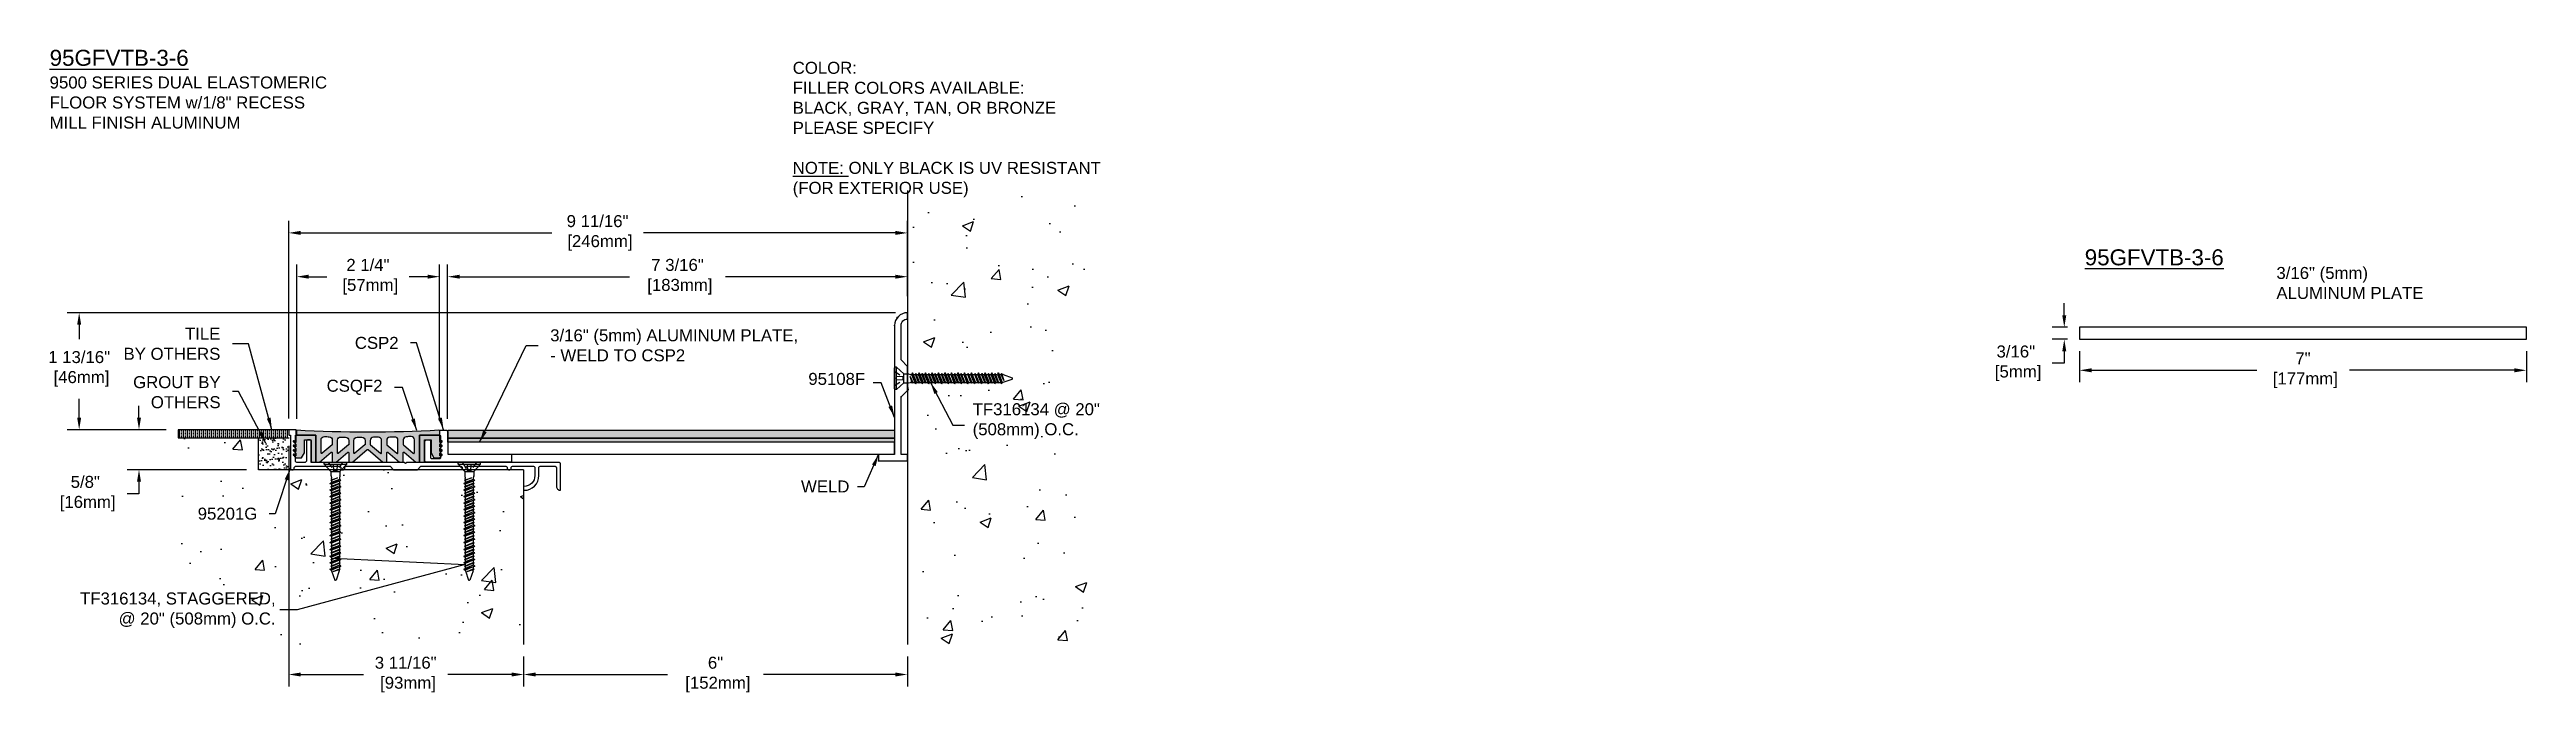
# Model space of a CAD drawing. Header units: inches. Extents: x -1.4 to 37.3, y -2.2 to 8.
import ezdxf
from ezdxf import colors
from ezdxf.entities.mleader import LeaderData, LeaderLine
from ezdxf.math import Vec2, Vec3

# ---------------------------------------------------------------- set-up
doc = ezdxf.new("R2010")
doc.units = ezdxf.units.IN
doc.header["$MEASUREMENT"] = 0
doc.linetypes.add('DASHED', pattern=[0.75, 0.5, -0.25])
for name, color, linetype in [('anchors', 4, 'Continuous'), ('conditions', 1, 'Continuous'), ('dimensions', 3, 'Continuous'), ('FILLER', 2, 'Continuous'), ('METALS', 7, 'Continuous'), ('text', 2, 'Continuous')]:
    doc.layers.add(name, color=color, linetype=linetype)
doc.styles.add('ARIAL', font='arial.ttf')
doc.dimstyles.new('Arial', dxfattribs={"dimtxt": 0.1875, "dimasz": 0.1875, "dimexe": 0.1875, "dimexo": 0.1875, "dimgap": 0.1875, "dimtad": 0, "dimtih": 1, "dimtoh": 1, "dimdec": 4, "dimzin": 0, "dimdsep": 46, "dimlunit": 4, "dimtxsty": 'ARIAL', "dimcen": 0.09, "dimadec": 0, "dimazin": 0, "dimtfac": 1, "dimtdec": 4, "dimtofl": 0, "dimtmove": 0, "dimatfit": 3, "dimfxl": 0, "dimfrac": 2, "dimtolj": 1, "dimtzin": 0, "dimarcsym": 0})

msp = doc.modelspace()

# ---------------------------------------------------------------- texts
at = {"layer": 'text', "char_height": 0.25, "attachment_point": 1, "style": 'ARIAL'}
for s, insert, width in [('{\\L95GFVTB-3-6\\P\\H0.75x;\\l9500 SERIES DUAL ELASTOMERIC\\PFLOOR SYSTEM w/1/8" RECESS\\PMILL FINISH ALUMINUM}', (-1.41661, 7.96267), 7.03125), ('{\\H0.75x;COLOR:\\L                           \\l   \\~\\PFILLER COLORS AVAILABLE:\\PBLACK, GRAY, TAN, OR BRONZE\\PPLEASE SPECIFY\\~\\P\\P\\LNOTE:\\l ONLY BLACK IS UV RESISTANT\\P(FOR EXTERIOR USE) }', (10.20092, 7.77517), 7.03125), ('{\\L95GFVTB-3-6}', (30.40083, 4.84582), 1.875)]:
    msp.add_mtext(s, dxfattribs=dict(at, insert=insert, width=width))
at = {"layer": 'text', "char_height": 0.1875, "style": 'ARIAL'}
for s, insert, attachment_point in [('3/16" (5mm)\\PALUMINUM PLATE', (33.3978, 4.31879), 4), ('TILE\\PBY OTHERS', (1.25245, 3.36849), 6), ('3/16" (5mm) ALUMINUM PLATE,\\P- WELD TO CSP2', (6.40912, 3.34436), 4), ('CSP2', (4.03911, 3.38291), 6), ('GROUT BY\\POTHERS', (1.2565, 2.61267), 6), ('CSQF2', (3.7871, 2.68916), 6), ('\\A1;95108F', (11.33318, 2.81978), 6), ('\\A1;TF316134 @ 20"\\P(508mm) O.C.', (13.0141, 2.16292), 4), ('\\A1;WELD', (11.08753, 1.14042), 6), ('95201G', (1.83027, 0.7147), 6)]:
    msp.add_mtext(s, dxfattribs=dict(at, insert=insert, attachment_point=attachment_point))

# ---------------------------------------------------------------- blocks, each defined once
blk = doc.blocks.new('*D0')
at = {"layer": 'DEFPOINTS', "color": 0}
for p in [(11.994, 4.418), (11.994, 3.928), (4.806, 2.008)]:
    blk.add_point(p, dxfattribs=at)
at = {"layer": 'dimensions', "color": 0, "lineweight": -2}
for p, q in [((4.806, 2.195), (4.806, 4.606)), ((4.994, 4.418), (7.648, 4.418)), ((11.806, 4.418), (9.152, 4.418)), ((11.994, 4.115), (11.994, 4.606))]:
    blk.add_line(p, q, dxfattribs=at)
at = {"layer": 'dimensions', "color": 0}
for points in [[(4.994, 4.449), (4.994, 4.387), (4.806, 4.418)], [(11.806, 4.449), (11.806, 4.387), (11.994, 4.418)]]:
    blk.add_solid(points, dxfattribs=at)
at = {"layer": 'dimensions', "color": 0, "insert": (8.4, 4.418), "char_height": 0.1875, "attachment_point": 5, "style": 'ARIAL'}
blk.add_mtext('\\A1;7 3/16"\\P [183mm]', dxfattribs=at)
blk = doc.blocks.new('*D1')
at = {"layer": 'DEFPOINTS', "color": 0}
for p in [(11.994, 5.102), (11.994, 3.928), (2.321, 2.018)]:
    blk.add_point(p, dxfattribs=at)
at = {"layer": 'dimensions', "color": 0, "lineweight": -2}
for p, q in [((2.321, 2.205), (2.321, 5.29)), ((2.509, 5.102), (6.434, 5.102)), ((11.806, 5.102), (7.866, 5.102)), ((11.994, 4.115), (11.994, 5.29))]:
    blk.add_line(p, q, dxfattribs=at)
at = {"layer": 'dimensions', "color": 0}
for points in [[(2.509, 5.134), (2.509, 5.071), (2.321, 5.102)], [(11.806, 5.134), (11.806, 5.071), (11.994, 5.102)]]:
    blk.add_solid(points, dxfattribs=at)
at = {"layer": 'dimensions', "color": 0, "insert": (7.15, 5.102), "char_height": 0.1875, "attachment_point": 5, "style": 'ARIAL'}
blk.add_mtext('\\A1;9 11/16"\\P [246mm]', dxfattribs=at)
blk = doc.blocks.new('*D2')
at = {"layer": 'DEFPOINTS', "color": 0}
for p in [(2.321, 1.963), (5.994, -1.331), (5.994, -1.797)]:
    blk.add_point(p, dxfattribs=at)
at = {"layer": 'dimensions', "color": 0, "lineweight": -2}
for p, q in [((2.321, 1.775), (2.321, -1.985)), ((5.994, -1.518), (5.994, -1.985)), ((2.509, -1.797), (3.491, -1.797)), ((5.806, -1.797), (4.809, -1.797))]:
    blk.add_line(p, q, dxfattribs=at)
at = {"layer": 'dimensions', "color": 0}
for points in [[(2.509, -1.766), (2.509, -1.828), (2.321, -1.797)], [(5.806, -1.766), (5.806, -1.828), (5.994, -1.797)]]:
    blk.add_solid(points, dxfattribs=at)
at = {"layer": 'dimensions', "color": 0, "insert": (4.15, -1.797), "char_height": 0.1875, "attachment_point": 5, "style": 'ARIAL'}
blk.add_mtext('\\A1;3 11/16"\\P [93mm]', dxfattribs=at)
blk = doc.blocks.new('*D3')
at = {"layer": 'DEFPOINTS', "color": 0}
for p in [(5.994, -1.331), (11.994, -1.331), (11.994, -1.797)]:
    blk.add_point(p, dxfattribs=at)
at = {"layer": 'dimensions', "color": 0, "lineweight": -2}
for p, q in [((5.994, -1.518), (5.994, -1.985)), ((11.994, -1.518), (11.994, -1.985)), ((6.181, -1.797), (8.241, -1.797)), ((11.806, -1.797), (9.746, -1.797))]:
    blk.add_line(p, q, dxfattribs=at)
at = {"layer": 'dimensions', "color": 0}
for points in [[(6.181, -1.766), (6.181, -1.828), (5.994, -1.797)], [(11.806, -1.766), (11.806, -1.828), (11.994, -1.797)]]:
    blk.add_solid(points, dxfattribs=at)
at = {"layer": 'dimensions', "color": 0, "insert": (8.994, -1.797), "char_height": 0.1875, "attachment_point": 5, "style": 'ARIAL'}
blk.add_mtext('\\A1;6"\\P [152mm]', dxfattribs=at)
blk = doc.blocks.new('*D4')
at = {"layer": 'DEFPOINTS', "color": 0}
for p in [(4.681, 4.418), (2.446, 2.008), (4.681, 1.985)]:
    blk.add_point(p, dxfattribs=at)
at = {"layer": 'dimensions', "color": 0, "lineweight": -2}
for p, q in [((2.446, 2.195), (2.446, 4.606)), ((2.634, 4.418), (2.917, 4.418)), ((4.494, 4.418), (4.203, 4.418)), ((4.681, 2.173), (4.681, 4.606))]:
    blk.add_line(p, q, dxfattribs=at)
at = {"layer": 'dimensions', "color": 0}
for points in [[(2.634, 4.45), (2.634, 4.387), (2.446, 4.418)], [(4.494, 4.45), (4.494, 4.387), (4.681, 4.418)]]:
    blk.add_solid(points, dxfattribs=at)
at = {"layer": 'dimensions', "color": 0, "insert": (3.56, 4.418), "char_height": 0.1875, "attachment_point": 5, "style": 'ARIAL'}
blk.add_mtext('\\A1;2 1/4"\\P [57mm]', dxfattribs=at)
blk = doc.blocks.new('csp2')
blk.add_lwpolyline([(0, 0.33, -0.414214), (0.02, 0.35), (0.066, 0.35, -0.414214), (0.086, 0.33), (0.086, 0.08, 0.414214), (0.106, 0.06), (0.23, 0.06, 0.414214), (0.25, 0.08), (0.25, 0.405, 0.414214), (0.24, 0.415, -0.414214), (0.23, 0.425), (0.23, 0.49, -0.414214), (0.24, 0.5), (0.335, 0.5, -0.414214), (0.355, 0.48), (0.355, 0.135, 0.414214), (0.365, 0.125), (1.355, 0.125), (1.355, 0), (0.335, 0), (0.02, 0, -0.414214), (0, 0.02)], format="xyb", close=True)
blk = doc.blocks.new('A$C63CB1885')
for p, q in [((-0.176, 0), (-0.175, 0.018)), ((-0.176, 0), (0.176, 0)), ((-0.176, 0), (-0.07, -0.113)), ((-0.163, 0.029), (0.163, 0.029)), ((0.07, -0.113), (0.176, 0)), ((0.176, 0), (0.175, 0.018)), ((-0.086, -0.302), (0.086, -0.251)), ((-0.086, -0.302), (-0.062, -0.289)), ((-0.086, -0.302), (-0.062, -0.315)), ((-0.086, -0.403), (0.086, -0.353)), ((-0.074, -0.251), (0.032, -0.215)), ((-0.074, -0.251), (-0.062, -0.245)), ((-0.074, -0.251), (-0.062, -0.257)), ((-0.074, -0.353), (0.074, -0.302)), ((-0.074, -0.353), (-0.062, -0.346)), ((-0.074, -0.353), (-0.062, -0.359)), ((-0.07, -0.113), (0.07, -0.113)), ((-0.07, -0.113), (-0.07, -0.18)), ((-0.069, -0.189), (-0.063, -0.215)), ((-0.062, -0.245), (0.032, -0.215)), ((0.032, -0.215), (-0.062, -0.257)), ((-0.062, -0.225), (-0.062, -0.245)), ((0.062, -0.238), (-0.062, -0.289)), ((-0.062, -0.257), (-0.062, -0.289)), ((0.062, -0.264), (-0.062, -0.315)), ((-0.062, -0.346), (0.062, -0.296)), ((0.062, -0.308), (-0.062, -0.359)), ((-0.062, -0.315), (-0.062, -0.346)), ((0.062, -0.34), (-0.062, -0.391)), ((-0.062, -0.359), (-0.062, -0.391)), ((0.062, -0.366), (-0.062, -0.416)), ((0.062, -0.225), (0.062, -0.238)), ((0.086, -0.251), (0.062, -0.238)), ((0.086, -0.251), (0.062, -0.264)), ((0.062, -0.264), (0.062, -0.296)), ((0.074, -0.302), (0.062, -0.296)), ((0.074, -0.302), (0.062, -0.308)), ((0.062, -0.308), (0.062, -0.34)), ((0.086, -0.353), (0.062, -0.34)), ((0.086, -0.353), (0.062, -0.366)), ((0.062, -0.366), (0.062, -0.397)), ((0.069, -0.189), (0.063, -0.215)), ((0.07, -0.113), (0.07, -0.18)), ((-0.086, -0.403), (-0.062, -0.391)), ((-0.086, -0.403), (-0.062, -0.416)), ((-0.086, -0.505), (0.086, -0.454)), ((-0.086, -0.505), (-0.062, -0.492)), ((-0.086, -0.505), (-0.062, -0.518)), ((-0.086, -0.607), (0.086, -0.556)), ((-0.086, -0.607), (-0.062, -0.594)), ((-0.086, -0.607), (-0.062, -0.619)), ((-0.086, -0.708), (0.086, -0.657)), ((-0.086, -0.708), (-0.062, -0.695)), ((-0.086, -0.708), (-0.062, -0.721)), ((-0.086, -0.81), (0.086, -0.759)), ((-0.074, -0.454), (0.074, -0.403)), ((-0.074, -0.454), (-0.062, -0.448)), ((-0.074, -0.454), (-0.062, -0.46)), ((-0.074, -0.556), (0.074, -0.505)), ((-0.074, -0.556), (-0.062, -0.55)), ((-0.074, -0.556), (-0.062, -0.562)), ((-0.074, -0.657), (0.074, -0.607)), ((-0.074, -0.657), (-0.062, -0.651)), ((-0.074, -0.657), (-0.062, -0.664)), ((-0.074, -0.759), (0.074, -0.708)), ((-0.074, -0.759), (-0.062, -0.753)), ((-0.074, -0.759), (-0.062, -0.765)), ((-0.062, -0.448), (0.062, -0.397)), ((0.062, -0.41), (-0.062, -0.46)), ((-0.062, -0.416), (-0.062, -0.448)), ((0.062, -0.441), (-0.062, -0.492)), ((-0.062, -0.46), (-0.062, -0.492)), ((0.062, -0.467), (-0.062, -0.518)), ((-0.062, -0.55), (0.062, -0.499)), ((0.062, -0.511), (-0.062, -0.562)), ((-0.062, -0.518), (-0.062, -0.55)), ((0.062, -0.543), (-0.062, -0.594)), ((-0.062, -0.562), (-0.062, -0.594)), ((0.062, -0.569), (-0.062, -0.619)), ((-0.062, -0.651), (0.062, -0.6)), ((0.062, -0.613), (-0.062, -0.664)), ((-0.062, -0.619), (-0.062, -0.651)), ((0.062, -0.644), (-0.062, -0.695)), ((-0.062, -0.664), (-0.062, -0.695)), ((0.062, -0.67), (-0.062, -0.721)), ((-0.062, -0.753), (0.062, -0.702)), ((0.062, -0.714), (-0.062, -0.765)), ((-0.062, -0.721), (-0.062, -0.753)), ((0.062, -0.746), (-0.062, -0.797)), ((-0.062, -0.765), (-0.062, -0.797)), ((0.062, -0.772), (-0.062, -0.823)), ((0.074, -0.403), (0.062, -0.397)), ((0.074, -0.403), (0.062, -0.41)), ((0.062, -0.41), (0.062, -0.441)), ((0.086, -0.454), (0.062, -0.441)), ((0.086, -0.454), (0.062, -0.467)), ((0.062, -0.467), (0.062, -0.499)), ((0.074, -0.505), (0.062, -0.499)), ((0.074, -0.505), (0.062, -0.511)), ((0.062, -0.511), (0.062, -0.543)), ((0.086, -0.556), (0.062, -0.543)), ((0.086, -0.556), (0.062, -0.569)), ((0.062, -0.569), (0.062, -0.6)), ((0.074, -0.607), (0.062, -0.6)), ((0.074, -0.607), (0.062, -0.613)), ((0.062, -0.613), (0.062, -0.644)), ((0.086, -0.657), (0.062, -0.644)), ((0.086, -0.657), (0.062, -0.67)), ((0.062, -0.67), (0.062, -0.702)), ((0.074, -0.708), (0.062, -0.702)), ((0.074, -0.708), (0.062, -0.714)), ((0.062, -0.714), (0.062, -0.746)), ((0.086, -0.759), (0.062, -0.746)), ((0.086, -0.759), (0.062, -0.772)), ((0.062, -0.772), (0.062, -0.804)), ((-0.086, -0.81), (-0.062, -0.797)), ((-0.086, -0.81), (-0.062, -0.823)), ((-0.086, -0.911), (0.086, -0.86)), ((-0.086, -0.911), (-0.062, -0.898)), ((-0.086, -0.911), (-0.062, -0.924)), ((-0.086, -1.013), (0.086, -0.962)), ((-0.086, -1.013), (-0.062, -1)), ((-0.086, -1.013), (-0.062, -1.026)), ((-0.086, -1.114), (0.086, -1.064)), ((-0.086, -1.114), (-0.062, -1.101)), ((-0.086, -1.114), (-0.062, -1.127)), ((-0.074, -0.86), (0.074, -0.81)), ((-0.074, -0.86), (-0.062, -0.854)), ((-0.074, -0.86), (-0.062, -0.867)), ((-0.074, -0.962), (0.074, -0.911)), ((-0.074, -0.962), (-0.062, -0.956)), ((-0.074, -0.962), (-0.062, -0.968)), ((-0.074, -1.064), (0.074, -1.013)), ((-0.074, -1.064), (-0.062, -1.057)), ((-0.074, -1.064), (-0.062, -1.07)), ((-0.074, -1.171), (0.074, -1.121)), ((-0.062, -0.854), (0.062, -0.804)), ((0.062, -0.816), (-0.062, -0.867)), ((-0.062, -0.823), (-0.062, -0.854)), ((0.062, -0.848), (-0.062, -0.898)), ((-0.062, -0.867), (-0.062, -0.898)), ((0.062, -0.873), (-0.062, -0.924)), ((-0.062, -0.956), (0.062, -0.905)), ((0.062, -0.917), (-0.062, -0.968)), ((-0.062, -0.924), (-0.062, -0.956)), ((0.062, -0.949), (-0.062, -1)), ((-0.062, -0.968), (-0.062, -1)), ((0.062, -0.975), (-0.062, -1.026)), ((-0.062, -1.057), (0.062, -1.007)), ((0.062, -1.019), (-0.062, -1.07)), ((-0.062, -1.026), (-0.062, -1.057)), ((0.062, -1.051), (-0.062, -1.101)), ((-0.062, -1.07), (-0.062, -1.101)), ((0.062, -1.077), (-0.062, -1.127)), ((-0.062, -1.165), (0.062, -1.115)), ((0.062, -1.127), (-0.062, -1.178)), ((-0.062, -1.127), (-0.062, -1.165)), ((0.062, -1.159), (-0.062, -1.209)), ((0.074, -0.81), (0.062, -0.804)), ((0.074, -0.81), (0.062, -0.816)), ((0.062, -0.816), (0.062, -0.848)), ((0.086, -0.86), (0.062, -0.848)), ((0.086, -0.86), (0.062, -0.873)), ((0.062, -0.873), (0.062, -0.905)), ((0.074, -0.911), (0.062, -0.905)), ((0.074, -0.911), (0.062, -0.917)), ((0.062, -0.917), (0.062, -0.949)), ((0.086, -0.962), (0.062, -0.949)), ((0.086, -0.962), (0.062, -0.975)), ((0.062, -0.975), (0.062, -1.007)), ((0.074, -1.013), (0.062, -1.007)), ((0.074, -1.013), (0.062, -1.019)), ((0.062, -1.019), (0.062, -1.051)), ((0.086, -1.064), (0.062, -1.051)), ((0.086, -1.064), (0.062, -1.077)), ((0.062, -1.077), (0.062, -1.115)), ((0.074, -1.121), (0.062, -1.115)), ((0.074, -1.121), (0.062, -1.127)), ((0.062, -1.127), (0.062, -1.159)), ((0.086, -1.171), (0.062, -1.159)), ((-0.086, -1.222), (0.086, -1.171)), ((-0.086, -1.222), (-0.062, -1.209)), ((-0.086, -1.222), (-0.062, -1.235)), ((-0.086, -1.332), (0.086, -1.282)), ((-0.086, -1.332), (-0.062, -1.319)), ((-0.086, -1.332), (-0.062, -1.345)), ((-0.086, -1.438), (0.086, -1.387)), ((-0.086, -1.438), (-0.062, -1.425)), ((-0.086, -1.438), (-0.062, -1.451)), ((-0.086, -1.54), (0.086, -1.489)), ((-0.086, -1.54), (-0.062, -1.527)), ((-0.086, -1.54), (-0.062, -1.553)), ((-0.074, -1.171), (-0.062, -1.165)), ((-0.074, -1.171), (-0.062, -1.178)), ((-0.074, -1.282), (0.074, -1.231)), ((-0.074, -1.282), (-0.062, -1.275)), ((-0.074, -1.282), (-0.062, -1.288)), ((-0.074, -1.387), (0.074, -1.336)), ((-0.074, -1.387), (-0.062, -1.381)), ((-0.074, -1.387), (-0.062, -1.393)), ((-0.074, -1.489), (0.074, -1.439)), ((-0.074, -1.489), (-0.062, -1.483)), ((-0.074, -1.489), (-0.062, -1.496)), ((-0.074, -1.592), (0.074, -1.541)), ((-0.062, -1.178), (-0.062, -1.209)), ((0.062, -1.184), (-0.062, -1.235)), ((-0.062, -1.275), (0.062, -1.225)), ((-0.062, -1.235), (-0.062, -1.275)), ((0.062, -1.237), (-0.062, -1.288)), ((0.062, -1.269), (-0.062, -1.319)), ((-0.062, -1.288), (-0.062, -1.319)), ((0.062, -1.295), (-0.062, -1.345)), ((-0.062, -1.381), (0.062, -1.33)), ((0.062, -1.343), (-0.062, -1.393)), ((-0.062, -1.345), (-0.062, -1.381)), ((0.062, -1.374), (-0.062, -1.425)), ((-0.062, -1.393), (-0.062, -1.425)), ((0.062, -1.4), (-0.062, -1.451)), ((-0.062, -1.483), (0.062, -1.433)), ((0.062, -1.445), (-0.062, -1.496)), ((-0.062, -1.451), (-0.062, -1.483)), ((0.062, -1.477), (-0.062, -1.527)), ((-0.062, -1.496), (-0.062, -1.527)), ((0.062, -1.502), (-0.062, -1.553)), ((-0.062, -1.586), (0.062, -1.535)), ((0.062, -1.547), (-0.062, -1.598)), ((0.086, -1.171), (0.062, -1.184)), ((0.062, -1.184), (0.062, -1.225)), ((0.074, -1.231), (0.062, -1.225)), ((0.074, -1.231), (0.062, -1.237)), ((0.062, -1.237), (0.062, -1.269)), ((0.086, -1.282), (0.062, -1.269)), ((0.086, -1.282), (0.062, -1.295)), ((0.062, -1.295), (0.062, -1.33)), ((0.074, -1.336), (0.062, -1.33)), ((0.074, -1.336), (0.062, -1.343)), ((0.062, -1.343), (0.062, -1.374)), ((0.086, -1.387), (0.062, -1.374)), ((0.086, -1.387), (0.062, -1.4)), ((0.062, -1.4), (0.062, -1.433)), ((0.074, -1.439), (0.062, -1.433)), ((0.074, -1.439), (0.062, -1.445)), ((0.062, -1.445), (0.062, -1.477)), ((0.086, -1.489), (0.062, -1.477)), ((0.086, -1.489), (0.062, -1.502)), ((0.062, -1.502), (0.062, -1.535)), ((0.074, -1.541), (0.062, -1.535)), ((0.074, -1.541), (0.062, -1.547)), ((0.062, -1.547), (0.062, -1.579)), ((-0.086, -1.643), (0.086, -1.592)), ((-0.086, -1.643), (-0.062, -1.63)), ((-0.086, -1.643), (-0.062, -1.655)), ((-0.074, -1.592), (-0.062, -1.586)), ((-0.074, -1.592), (-0.062, -1.598)), ((-0.062, -1.553), (-0.062, -1.586)), ((0.062, -1.579), (-0.062, -1.63)), ((-0.062, -1.598), (-0.062, -1.63)), ((0.062, -1.605), (-0.062, -1.655)), ((-0.06, -1.668), (-0.01, -1.81)), ((-0.034, -1.679), (0.062, -1.636)), ((-0.034, -1.679), (0.074, -1.643)), ((0.062, -1.649), (-0.034, -1.679)), ((0.06, -1.668), (0.01, -1.81)), ((0.086, -1.592), (0.062, -1.579)), ((0.086, -1.592), (0.062, -1.605)), ((0.062, -1.605), (0.062, -1.652)), ((0.074, -1.643), (0.062, -1.636)), ((0.074, -1.643), (0.062, -1.649))]:
    blk.add_line(p, q)
at = {"linetype": 'DASHED', "ltscale": 0.025}
for p, q in [((-0.113, 0.029), (-0.024, -0.106)), ((-0.024, -0.106), (-0.031, 0.028)), ((0.024, -0.106), (0.031, 0.029)), ((0.112, 0.029), (0.024, -0.106)), ((-0.024, -0.106), (0.024, -0.106))]:
    blk.add_line(p, q, dxfattribs=at)
for centre, radius, start, end in [((-0.163, 0.017), 0.0112, 90, 175), ((0.163, 0.017), 0.0112, 5, 90), ((-0.023, -0.18), 0.0465, 180, 191.9357), ((-0.109, -0.225), 0.0465, 0, 11.9357), ((0.109, -0.225), 0.0465, 168.0643, 180), ((0.023, -0.18), 0.0465, 348.0643, 0), ((-0.016, -1.652), 0.0465, 183.9476, 199.3058), ((0, -1.806), 0.0106, 204.1001, 335.8999), ((0.016, -1.652), 0.0465, 340.6942, 0)]:
    blk.add_arc(centre, radius, start, end)
blk = doc.blocks.new('TF316134')
blk.add_blockref('A$C63CB1885', (0, -0.0285))
blk = doc.blocks.new('*D8')
at = {"layer": 'DEFPOINTS', "color": 0}
for p in [(30.32, 3.44), (37.307, 3.44), (37.307, 2.956)]:
    blk.add_point(p, dxfattribs=at)
at = {"layer": 'dimensions', "color": 0, "lineweight": -2}
for p, q in [((30.32, 3.252), (30.32, 2.768)), ((37.307, 3.252), (37.307, 2.768)), ((30.507, 2.956), (33.089, 2.956)), ((37.119, 2.956), (34.538, 2.956))]:
    blk.add_line(p, q, dxfattribs=at)
at = {"layer": 'dimensions', "color": 0}
for points in [[(30.507, 2.987), (30.507, 2.924), (30.32, 2.956)], [(37.119, 2.987), (37.119, 2.924), (37.307, 2.956)]]:
    blk.add_solid(points, dxfattribs=at)
at = {"layer": 'dimensions', "color": 0, "insert": (33.813, 2.956), "char_height": 0.1875, "attachment_point": 5, "style": 'ARIAL'}
blk.add_mtext('\\A1;7"\\P [177mm]', dxfattribs=at)
blk = doc.blocks.new('*D9')
at = {"layer": 'DEFPOINTS', "color": 0}
for p in [(30.32, 3.627), (30.081, 3.44), (30.32, 3.44)]:
    blk.add_point(p, dxfattribs=at)
at = {"layer": 'dimensions', "color": 0, "lineweight": -2}
for p, q in [((30.081, 3.815), (30.081, 4.002)), ((30.132, 3.627), (29.894, 3.627)), ((30.132, 3.44), (29.894, 3.44)), ((30.081, 3.252), (30.081, 3.065)), ((30.081, 3.065), (29.894, 3.065))]:
    blk.add_line(p, q, dxfattribs=at)
at = {"layer": 'dimensions', "color": 0}
for points in [[(30.05, 3.815), (30.112, 3.815), (30.081, 3.627)], [(30.05, 3.252), (30.112, 3.252), (30.081, 3.44)]]:
    blk.add_solid(points, dxfattribs=at)
at = {"layer": 'dimensions', "color": 0, "insert": (29.323, 3.065), "char_height": 0.1875, "attachment_point": 5, "style": 'ARIAL'}
blk.add_mtext('\\A1;3/16"\\P [5mm]', dxfattribs=at)
blk = doc.blocks.new('*D10')
at = {"layer": 'DEFPOINTS', "color": 0}
for p in [(-0.02, 2.028), (0.595, 2.028), (1.846, 1.403)]:
    blk.add_point(p, dxfattribs=at)
at = {"layer": 'dimensions', "color": 0, "lineweight": -2}
for p, q in [((-0.02, 2.215), (-0.02, 2.403)), ((0.407, 2.028), (-0.207, 2.028)), ((1.659, 1.403), (-0.207, 1.403)), ((-0.02, 1.215), (-0.02, 1.028)), ((-0.02, 1.028), (-0.207, 1.028))]:
    blk.add_line(p, q, dxfattribs=at)
at = {"layer": 'dimensions', "color": 0}
for points in [[(-0.051, 2.215), (0.012, 2.215), (-0.02, 2.028)], [(-0.051, 1.215), (0.012, 1.215), (-0.02, 1.403)]]:
    blk.add_solid(points, dxfattribs=at)
at = {"layer": 'dimensions', "color": 0, "insert": (-0.859, 1.028), "char_height": 0.1875, "attachment_point": 5, "style": 'ARIAL'}
blk.add_mtext('\\A1;5/8"\\P [16mm]', dxfattribs=at)
blk = doc.blocks.new('95108F')
blk.add_lwpolyline([(0.063, 0.063), (0.963, 0.063), (1.063, -0.037), (1.438, -0.037), (1.538, 0.063), (2.077, 0.063, -0.414214), (2.176, -0.036), (2.176, -0.037), (2.276, -0.037), (2.276, -0.036, 0.414214), (2.077, 0.163), (1.261, 0.163), (1.251, 0.153), (1.241, 0.163), (0.063, 0.163), (0.063, 0.413), (-0.037, 0.413), (-0.037, -0.037), (0.063, -0.037)], format="xyb", close=True)
for p in [(-0.037, 0.413), (0.963, 0.063), (2.077, 0.163), (2.199, 0.122), (0.063, -0.037), (1.438, -0.037), (2.276, -0.037)]:
    blk.add_point(p)
blk = doc.blocks.new('*D12')
at = {"layer": 'DEFPOINTS', "color": 0}
for p in [(11.994, 3.855), (-0.955, 2.028), (0.595, 2.028)]:
    blk.add_point(p, dxfattribs=at)
at = {"layer": 'dimensions', "color": 0, "lineweight": -2}
for p, q in [((11.806, 3.855), (-1.142, 3.855)), ((-0.955, 3.668), (-0.955, 3.443)), ((-0.955, 2.215), (-0.955, 2.512)), ((0.407, 2.028), (-1.142, 2.028))]:
    blk.add_line(p, q, dxfattribs=at)
at = {"layer": 'dimensions', "color": 0}
for points in [[(-0.986, 3.668), (-0.924, 3.668), (-0.955, 3.855)], [(-0.986, 2.215), (-0.924, 2.215), (-0.955, 2.028)]]:
    blk.add_solid(points, dxfattribs=at)
at = {"layer": 'dimensions', "color": 0, "insert": (-0.955, 2.978), "char_height": 0.1875, "attachment_point": 5, "style": 'ARIAL'}
blk.add_mtext('\\A1;1 13/16"\\P [46mm]', dxfattribs=at)
blk = doc.blocks.new('CSQF2')
h = blk.add_hatch(color=256)
h.paths.add_polyline_path([(4.559, 1.888, 0.430422), (4.548, 1.898, -0.027516), (2.319, 1.898, 0.430422), (2.309, 1.888), (2.309, 1.819), (2.624, 1.819), (2.624, 1.399), (2.676, 1.399, 0.176327), (2.682, 1.401), (2.864, 1.554, -0.63707), (2.88, 1.546), (2.88, 1.409, 0.414214), (2.89, 1.399), (2.932, 1.399, 0.176327), (2.939, 1.401), (3.121, 1.554, -0.63707), (3.137, 1.546), (3.137, 1.409, 0.414214), (3.147, 1.399), (3.189, 1.399, 0.176327), (3.195, 1.401), (3.427, 1.596, -0.36397), (3.44, 1.596), (3.672, 1.401, 0.176327), (3.679, 1.399), (3.721, 1.399, 0.414214), (3.731, 1.409), (3.731, 1.546, -0.63707), (3.747, 1.554), (3.929, 1.401, 0.176327), (3.935, 1.399), (3.977, 1.399, 0.414214), (3.987, 1.409), (3.987, 1.546, -0.63707), (4.004, 1.554), (4.186, 1.401, 0.176327), (4.192, 1.399), (4.244, 1.399), (4.244, 1.819), (4.559, 1.819)])
h.paths.add_polyline_path([(3.267, 1.788, 0.000939), (3.344, 1.788, -0.412919), (3.394, 1.738), (3.394, 1.676, -0.221695), (3.39, 1.669), (3.234, 1.537, -0.63707), (3.217, 1.545), (3.217, 1.738, -0.416611)], flags=16)
h.paths.add_polyline_path([(3.137, 1.74), (3.137, 1.676, -0.221695), (3.134, 1.669), (2.977, 1.537, -0.63707), (2.96, 1.545), (2.96, 1.742, -0.420307), (3.012, 1.792, 0.000939), (3.088, 1.79, -0.409242)], flags=16)
h.paths.add_polyline_path([(3.524, 1.788, 0.000939), (3.6, 1.788, -0.416611), (3.651, 1.738), (3.651, 1.545, -0.63707), (3.634, 1.537), (3.478, 1.669, -0.221695), (3.474, 1.676), (3.474, 1.738, -0.412919)], flags=16)
h.paths.add_polyline_path([(2.88, 1.746), (2.88, 1.676, -0.221695), (2.877, 1.669), (2.72, 1.537, -0.63707), (2.704, 1.545), (2.704, 1.749, -0.424014), (2.756, 1.799, 0.000939), (2.832, 1.796, -0.405574)], flags=16)
h.paths.add_polyline_path([(3.78, 1.79, 0.000939), (3.856, 1.792, -0.420307), (3.907, 1.742), (3.907, 1.545, -0.63707), (3.891, 1.537), (3.734, 1.669, -0.221695), (3.731, 1.676), (3.731, 1.74, -0.409242)], flags=16)
h.paths.add_polyline_path([(4.036, 1.796, 0.000939), (4.112, 1.799, -0.424014), (4.164, 1.749), (4.164, 1.545, -0.63707), (4.147, 1.537), (3.991, 1.669, -0.221695), (3.987, 1.676), (3.987, 1.746, -0.405574)], flags=16)
h.paths.add_polyline_path([(2.624, 1.819), (2.309, 1.819), (2.309, 1.707), (2.285, 1.731, 0.414214), (2.271, 1.731, 0.414214), (2.271, 1.717), (2.309, 1.679), (2.309, 1.637), (2.285, 1.661, 0.414214), (2.271, 1.661, 0.414214), (2.271, 1.647), (2.309, 1.609), (2.309, 1.567), (2.285, 1.591, 0.414214), (2.271, 1.591, 0.414214), (2.271, 1.577), (2.309, 1.539), (2.309, 1.497), (2.285, 1.521, 0.414214), (2.271, 1.521, 0.414214), (2.271, 1.507), (2.306, 1.472, 0.198912), (2.313, 1.469), (2.399, 1.469), (2.444, 1.547), (2.444, 1.749), (2.544, 1.749), (2.544, 1.399), (2.624, 1.399)])
h.paths.add_polyline_path([(4.324, 1.749), (4.424, 1.749), (4.424, 1.547), (4.469, 1.469), (4.555, 1.469, 0.198912), (4.562, 1.472), (4.597, 1.507, 0.414214), (4.597, 1.521, 0.414214), (4.583, 1.521), (4.559, 1.497), (4.559, 1.539), (4.597, 1.577, 0.414214), (4.597, 1.591, 0.414214), (4.583, 1.591), (4.559, 1.567), (4.559, 1.609), (4.597, 1.647, 0.414214), (4.597, 1.661, 0.414214), (4.583, 1.661), (4.559, 1.637), (4.559, 1.679), (4.597, 1.717, 0.414214), (4.597, 1.731, 0.414214), (4.583, 1.731), (4.559, 1.707), (4.559, 1.819), (4.244, 1.819), (4.244, 1.399), (4.324, 1.399)])
for p, q in [((2.309, 1.819), (2.624, 1.819)), ((2.624, 1.819), (2.309, 1.819)), ((2.624, 1.819), (2.624, 1.399)), ((2.624, 1.399), (2.624, 1.819)), ((4.244, 1.819), (4.244, 1.399)), ((4.559, 1.819), (4.244, 1.819)), ((4.244, 1.819), (4.559, 1.819)), ((4.244, 1.399), (4.244, 1.819))]:
    blk.add_line(p, q)
for points in [[(2.89, 1.399), (2.932, 1.399, 0.176327), (2.939, 1.401), (3.121, 1.554, -0.63707), (3.137, 1.546), (3.137, 1.409, 0.414214), (3.147, 1.399), (3.189, 1.399, 0.176327), (3.195, 1.401), (3.427, 1.596, -0.36397), (3.44, 1.596), (3.672, 1.401, 0.176327), (3.679, 1.399), (3.721, 1.399, 0.414214), (3.731, 1.409), (3.731, 1.546, -0.63707), (3.747, 1.554), (3.929, 1.401, 0.176327), (3.935, 1.399), (3.977, 1.399, 0.414214), (3.987, 1.409), (3.987, 1.546, -0.63707), (4.004, 1.554), (4.186, 1.401, 0.176327), (4.192, 1.399), (4.244, 1.399), (4.324, 1.399), (4.324, 1.749), (4.424, 1.749), (4.424, 1.547), (4.469, 1.469), (4.555, 1.469, 0.198912), (4.562, 1.472), (4.597, 1.507, 0.414214), (4.597, 1.521, 0.414214), (4.583, 1.521), (4.559, 1.497), (4.559, 1.539), (4.597, 1.577, 0.414214), (4.597, 1.591, 0.414214), (4.583, 1.591), (4.559, 1.567), (4.559, 1.609), (4.597, 1.647, 0.414214), (4.597, 1.661, 0.414214), (4.583, 1.661), (4.559, 1.637), (4.559, 1.679), (4.597, 1.717, 0.414214), (4.597, 1.731, 0.414214), (4.583, 1.731), (4.559, 1.707), (4.559, 1.819), (4.559, 1.888, 0.430422), (4.548, 1.898, -0.027516), (2.319, 1.898, 0.430422), (2.309, 1.888), (2.309, 1.819), (2.309, 1.707), (2.285, 1.731, 0.414214), (2.271, 1.731, 0.414214), (2.271, 1.717), (2.309, 1.679), (2.309, 1.637), (2.285, 1.661, 0.414214), (2.271, 1.661, 0.414214), (2.271, 1.647), (2.309, 1.609), (2.309, 1.567), (2.285, 1.591, 0.414214), (2.271, 1.591, 0.414214), (2.271, 1.577), (2.309, 1.539), (2.309, 1.497), (2.285, 1.521, 0.414214), (2.271, 1.521, 0.414214), (2.271, 1.507), (2.306, 1.472, 0.198912), (2.313, 1.469), (2.399, 1.469), (2.444, 1.547), (2.444, 1.749), (2.544, 1.749), (2.544, 1.399), (2.624, 1.399), (2.676, 1.399, 0.176327), (2.682, 1.401), (2.864, 1.554, -0.63707), (2.88, 1.546), (2.88, 1.409, 0.414214)], [(2.88, 1.676, -0.221695), (2.877, 1.669), (2.72, 1.537, -0.63707), (2.704, 1.545), (2.704, 1.749, -0.424014), (2.756, 1.799, 0.000939), (2.832, 1.796, -0.405574), (2.88, 1.746)], [(3.137, 1.74), (3.137, 1.676, -0.221695), (3.134, 1.669), (2.977, 1.537, -0.63707), (2.96, 1.545), (2.96, 1.742, -0.420307), (3.012, 1.792, 0.000939), (3.088, 1.79, -0.409242)], [(3.394, 1.738), (3.394, 1.676, -0.221695), (3.39, 1.669), (3.234, 1.537, -0.63707), (3.217, 1.545), (3.217, 1.738, -0.416611), (3.267, 1.788, 0.000939), (3.344, 1.788, -0.412919)], [(3.474, 1.738), (3.474, 1.676, 0.221695), (3.478, 1.669), (3.634, 1.537, 0.63707), (3.651, 1.545), (3.651, 1.738, 0.416611), (3.6, 1.788, -0.000939), (3.524, 1.788, 0.412919)], [(3.78, 1.79, 0.409242), (3.731, 1.74), (3.731, 1.676, 0.221695), (3.734, 1.669), (3.891, 1.537, 0.63707), (3.907, 1.545), (3.907, 1.742, 0.420307), (3.856, 1.792, -0.000939)], [(3.987, 1.746), (3.987, 1.676, 0.221695), (3.991, 1.669), (4.147, 1.537, 0.63707), (4.164, 1.545), (4.164, 1.749, 0.424014), (4.112, 1.799, -0.000939), (4.036, 1.796, 0.405574)]]:
    blk.add_lwpolyline(points, format="xyb", close=True)
blk = doc.blocks.new('95201g')
blk.add_lwpolyline([(-1.772, -0.015), (-1.772, -0.002, -0.414214), (-1.752, 0.018), (-1.065, 0.018, -0.414214), (-1.045, -0.002), (-1.045, -0.015, 0.414214), (-1.025, -0.035), (-1.003, -0.035, 0.414214), (-0.983, -0.015), (-0.983, -0.002, -0.414214), (-0.963, 0.018), (-0.275, 0.018), (-0.222, -0.035), (0.152, -0.035), (0.205, 0.018), (0.832, 0.018, -0.414214), (0.852, -0.002), (0.852, -0.015, 0.414214), (0.872, -0.035), (0.894, -0.035, 0.414214), (0.914, -0.015), (0.914, -0.002, -0.414214), (0.934, 0.018), (1.537, 0.018, -0.414214), (1.557, -0.002), (1.557, -0.015, 0.414214), (1.577, -0.035), (1.599, -0.035, 0.414214), (1.619, -0.015), (1.619, -0.002, -0.414214), (1.639, 0.018), (1.969, 0.018, -0.414214), (1.989, -0.002), (1.989, -0.127, -0.414214), (1.821, -0.295), (1.813, -0.295), (1.813, -0.357), (1.821, -0.357, 0.414214), (2.051, -0.127), (2.051, -0.002, -0.414214), (2.071, 0.018), (2.306, 0.018, -0.414214), (2.326, -0.002), (2.326, -0.295, 0.414214), (2.387, -0.357), (2.388, -0.357), (2.388, 0.06, 0.414214), (2.368, 0.08), (-0.015, 0.08), (-0.035, 0.06), (-0.055, 0.08), (-1.484, 0.08, -0.414214), (-1.504, 0.1), (-1.504, 0.41, 0.414214), (-1.524, 0.43), (-1.564, 0.43, 0.414214), (-1.584, 0.41), (-1.584, 0.1, -0.414214), (-1.604, 0.08), (-1.734, 0.08, -0.414214), (-1.754, 0.1), (-1.754, 0.505), (-1.744, 0.505, 0.414214), (-1.734, 0.515), (-1.734, 0.57, 0.414214), (-1.754, 0.59), (-1.839, 0.59, 0.414214), (-1.859, 0.57), (-1.859, 0.515, 0.414214), (-1.849, 0.505), (-1.834, 0.505), (-1.834, -0.015, 0.414214), (-1.814, -0.035), (-1.792, -0.035, 0.414214)], format="xyb", close=True)

# ---------------------------------------------------------------- dimensions: what is measured, and where the dimension line sits
at = {"layer": 'dimensions'}
for base, p1, p2, picture, middle in [((11.99381, 5.10237), (2.32131, 2.01785), (11.99381, 3.92785), '*D1', (7.15006, 5.10237)), ((4.68131, 4.41833), (2.44631, 2.00785), (4.68131, 1.98535), '*D4', (3.55981, 4.41833)), ((11.99381, 4.41802), (4.80631, 2.00785), (11.99381, 3.92785), '*D0', (8.40006, 4.41802)), ((37.30688, 2.95551), (30.31962, 3.43976), (37.30688, 3.43976), '*D8', (33.81337, 2.95551)), ((11.99381, -1.79706), (5.99381, -1.33077), (11.99381, -1.33077), '*D3', (8.99381, -1.79706))]:
    dim = msp.add_linear_dim(base=base, p1=p1, p2=p2, dimstyle='Arial', override={"dimpost": '\\X'}, dxfattribs=at)
    dim.commit()
    dim.dimension.update_dxf_attribs({"geometry": picture, "text_midpoint": middle, "dimtype": 160})
for base, p1, p2, angle, picture, middle in [((30.08107, 3.43976), (30.31962, 3.62726), (30.31962, 3.43976), 90, '*D9', (29.32327, 3.06476)), ((-0.95482, 2.02785), (11.99381, 3.85531), (0.59467, 2.02785), 90, '*D12', (-0.95482, 2.97785)), ((-0.01963, 2.02785), (1.84621, 1.40281), (0.59467, 2.02785), 90, '*D10', (-0.85916, 1.02781)), ((5.99381, -1.79706), (2.32131, 1.96285), (5.99381, -1.33077), 180, '*D2', (4.15006, -1.79706))]:
    dim = msp.add_linear_dim(base=base, p1=p1, p2=p2, angle=angle, dimstyle='Arial', override={"dimpost": '\\X'}, dxfattribs=at)
    dim.commit()
    dim.dimension.update_dxf_attribs({"geometry": picture, "text_midpoint": middle, "dimtype": 160})

# ---------------------------------------------------------------- hatches: boundary and pattern name
at = {"layer": 'conditions'}
h = msp.add_hatch(dxfattribs=at)
h.set_pattern_fill('AR-CONC', color=256, scale=0.25, style=0)
h.paths.add_polyline_path([(14.81105, 5.76251), (11.99381, 5.76251), (11.99381, -1.33077), (14.81105, -1.33077)])
h.paths.add_polyline_path([(13.04481, 2.74291), (13.03185, 2.76699), (13.00017, 2.76699), (13.00019, 2.76692), (12.99318, 2.75389), (12.98784, 2.76699), (12.94989, 2.76698), (12.93693, 2.74291), (12.92397, 2.76698), (12.89229, 2.76698), (12.89231, 2.76692), (12.8853, 2.75389), (12.87996, 2.76698), (12.84832, 2.76698), (12.83537, 2.74291), (12.82241, 2.76697), (12.79073, 2.76697), (12.79075, 2.76692), (12.78374, 2.75389), (12.77841, 2.76697), (12.74676, 2.76697), (12.73381, 2.74291), (12.72086, 2.76697), (12.68917, 2.76696), (12.68919, 2.76692), (12.68218, 2.75389), (12.67685, 2.76696), (12.64519, 2.76696), (12.63224, 2.74291), (12.6193, 2.76696), (12.58761, 2.76695), (12.58763, 2.76692), (12.58061, 2.75389), (12.57529, 2.76695), (12.54362, 2.76695), (12.53068, 2.74291), (12.51774, 2.76695), (12.48605, 2.76695), (12.48606, 2.76692), (12.47905, 2.75389), (12.47373, 2.76695), (12.44206, 2.76694), (12.42912, 2.74291), (12.41618, 2.76694), (12.38449, 2.76694), (12.3845, 2.76692), (12.37749, 2.75389), (12.37217, 2.76694), (12.34049, 2.76694), (12.32756, 2.74291), (12.31462, 2.76693), (12.28294, 2.76693), (12.28294, 2.76692), (12.27593, 2.75389), (12.27061, 2.76693), (12.23892, 2.76693), (12.22599, 2.74291), (12.21306, 2.76693), (12.18138, 2.76692), (12.17436, 2.75389), (12.16905, 2.76692), (12.13736, 2.76692), (12.12443, 2.74291), (12.11151, 2.76692), (12.07981, 2.76692), (12.07209, 2.75257), (12.06749, 2.76691), (12.04735, 2.76691, 0.12874664), (12.02389, 2.7648, -0.0696153), (12.01177, 2.76042), (12.04249, 2.76691), (12.06749, 2.76691), (12.0372, 2.86126), (12.07981, 2.76692), (12.11151, 2.76692), (12.06073, 2.89141), (12.02747, 2.89141, 0.09215193), (12.01177, 2.89791), (12.03774, 2.89242, 0.13295553), (12.062, 2.89378), (12.07365, 2.91541), (12.08658, 2.89141), (12.11827, 2.89141), (12.12528, 2.90444), (12.13059, 2.89141), (12.16229, 2.89141), (12.17521, 2.91541), (12.18814, 2.89141), (12.21983, 2.89141), (12.22684, 2.90444), (12.23216, 2.89141), (12.26385, 2.89141), (12.27678, 2.91541), (12.2897, 2.89141), (12.32139, 2.89141), (12.32841, 2.90444), (12.33372, 2.89141), (12.36541, 2.89141), (12.37834, 2.91541), (12.39126, 2.89141), (12.42296, 2.89141), (12.42997, 2.90444), (12.43528, 2.89141), (12.46698, 2.89141), (12.4799, 2.91541), (12.49283, 2.89141), (12.52452, 2.89141), (12.53153, 2.90444), (12.53684, 2.89141), (12.56854, 2.89141), (12.58146, 2.91541), (12.59439, 2.89141), (12.62608, 2.89141), (12.63309, 2.90444), (12.63841, 2.89141), (12.6701, 2.89141), (12.68303, 2.91541), (12.69595, 2.89141), (12.72764, 2.89141), (12.73466, 2.90444), (12.73997, 2.89141), (12.77166, 2.89141), (12.78459, 2.91541), (12.79751, 2.89141), (12.82921, 2.89141), (12.83622, 2.90444), (12.84153, 2.89141), (12.87323, 2.89141), (12.88615, 2.91541), (12.89908, 2.89141), (12.93709, 2.89141), (12.9441, 2.90444), (12.94941, 2.89141), (12.98111, 2.89141), (12.99403, 2.91541), (13.00696, 2.89141), (13.04721, 2.89141), (13.05423, 2.90444), (13.05954, 2.89141), (13.09123, 2.89141), (13.10416, 2.91541), (13.11708, 2.89141), (13.15285, 2.89141), (13.15986, 2.90444), (13.16517, 2.89141), (13.19687, 2.89141), (13.20979, 2.91541), (13.22272, 2.89141), (13.25511, 2.89141), (13.26212, 2.90444), (13.26743, 2.89141), (13.29913, 2.89141), (13.31205, 2.91541), (13.32498, 2.89141), (13.35737, 2.89141), (13.36438, 2.90444), (13.3697, 2.89141), (13.40139, 2.89141), (13.41431, 2.91541), (13.42724, 2.89141), (13.45893, 2.89141), (13.46665, 2.90575), (13.46981, 2.89592), (13.6312, 2.83939, -0.70927499), (13.63286, 2.81952), (13.47693, 2.7649), (13.46509, 2.74291), (13.45211, 2.76702), (13.42044, 2.76702), (13.42048, 2.76692), (13.41347, 2.75389), (13.40811, 2.76702), (13.37581, 2.76702), (13.36283, 2.74291), (13.34986, 2.76701), (13.31818, 2.76701), (13.31822, 2.76692), (13.3112, 2.75389), (13.30585, 2.76701), (13.27354, 2.76701), (13.26057, 2.74291), (13.2476, 2.76701), (13.21592, 2.767), (13.21595, 2.76692), (13.20894, 2.75389), (13.20359, 2.767), (13.16791, 2.767), (13.15494, 2.74291), (13.14197, 2.767), (13.11029, 2.767), (13.11032, 2.76692), (13.10331, 2.75389), (13.09797, 2.76699), (13.05777, 2.76699)], flags=16)
h.paths.add_polyline_path([(5.99381, 1.40281), (1.84621, 1.40281), (1.84621, 1.90285), (0.59467, 1.90285), (0.59467, -1.33077), (5.99381, -1.33077)])
h.paths.add_polyline_path([(5.05811, 0.57806), (5.08216, 0.59101), (5.08216, 0.62269), (5.08212, 0.62268), (5.06909, 0.62969), (5.08216, 0.63502), (5.08216, 0.66668), (5.05811, 0.67962), (5.08216, 0.69257), (5.08215, 0.72425), (5.08212, 0.72424), (5.06909, 0.73125), (5.08215, 0.73658), (5.08215, 0.76824), (5.05811, 0.78118), (5.08215, 0.79413), (5.08214, 0.82581), (5.08212, 0.8258), (5.06909, 0.83281), (5.08214, 0.83814), (5.08214, 0.86981), (5.05811, 0.88275), (5.08214, 0.89568), (5.08214, 0.92737), (5.08212, 0.92737), (5.06909, 0.93438), (5.08214, 0.9397), (5.08213, 0.97138), (5.05811, 0.98431), (5.08213, 0.99724), (5.08213, 1.02893), (5.08212, 1.02893), (5.06909, 1.03594), (5.08213, 1.04126), (5.08213, 1.07294), (5.05811, 1.08587), (5.08212, 1.0988), (5.08212, 1.13049), (5.06909, 1.1375), (5.08212, 1.14282), (5.08212, 1.17451), (5.05811, 1.18743), (5.08212, 1.20036), (5.08211, 1.23205), (5.06777, 1.23978), (5.08211, 1.24438), (5.08211, 1.26452, 0.1449354), (5.07461, 1.28983), (5.07461, 1.37681), (5.21411, 1.37681), (5.21411, 1.28983, 0.2278997), (5.20898, 1.24987), (5.23061, 1.23822), (5.20661, 1.22529), (5.20661, 1.1936), (5.21964, 1.18658), (5.20661, 1.18127), (5.20661, 1.14958), (5.23061, 1.13665), (5.20661, 1.12373), (5.20661, 1.09204), (5.21964, 1.08502), (5.20661, 1.07971), (5.20661, 1.04802), (5.23061, 1.03509), (5.20661, 1.02217), (5.20661, 0.99047), (5.21964, 0.98346), (5.20661, 0.97815), (5.20661, 0.94645), (5.23061, 0.93353), (5.20661, 0.9206), (5.20661, 0.88891), (5.21964, 0.8819), (5.20661, 0.87658), (5.20661, 0.84489), (5.23061, 0.83197), (5.20661, 0.81904), (5.20661, 0.78735), (5.21964, 0.78033), (5.20661, 0.77502), (5.20661, 0.74333), (5.23061, 0.7304), (5.20661, 0.71748), (5.20661, 0.68579), (5.21964, 0.67877), (5.20661, 0.67346), (5.20661, 0.64177), (5.23061, 0.62884), (5.20661, 0.61592), (5.20661, 0.58422), (5.21964, 0.57721), (5.20661, 0.5719), (5.20661, 0.5402), (5.23061, 0.52728), (5.20661, 0.51435), (5.20661, 0.48266), (5.21964, 0.47565), (5.20661, 0.47033), (5.20661, 0.43864), (5.23061, 0.42572), (5.20661, 0.41279), (5.20661, 0.37478), (5.21964, 0.36777), (5.20661, 0.36245), (5.20661, 0.33076), (5.23061, 0.31784), (5.20661, 0.30491), (5.20661, 0.26465), (5.21964, 0.25764), (5.20661, 0.25233), (5.20661, 0.22063), (5.23061, 0.20771), (5.20661, 0.19478), (5.20661, 0.15902), (5.21964, 0.15201), (5.20661, 0.14669), (5.20661, 0.115), (5.23061, 0.10208), (5.20661, 0.08915), (5.20661, 0.05676), (5.21964, 0.04974), (5.20661, 0.04443), (5.20661, 0.01274), (5.23061, -0.00019), (5.20661, -0.01311), (5.20661, -0.0455), (5.21964, -0.05252), (5.20661, -0.05783), (5.20661, -0.08952), (5.23061, -0.10245), (5.20661, -0.11537), (5.20661, -0.14707), (5.22095, -0.15479), (5.21112, -0.15794), (5.15458, -0.31933, -0.70927499), (5.13472, -0.321), (5.0801, -0.16507), (5.05811, -0.15323), (5.08222, -0.14025), (5.08222, -0.10857), (5.08212, -0.10861), (5.06909, -0.1016), (5.08222, -0.09624), (5.08221, -0.06394), (5.05811, -0.05097), (5.08221, -0.03799), (5.08221, -0.00631), (5.08212, -0.00635), (5.06909, 0.00066), (5.08221, 0.00601), (5.08221, 0.03832), (5.05811, 0.05129), (5.0822, 0.06427), (5.0822, 0.09594), (5.08212, 0.09591), (5.06909, 0.10292), (5.0822, 0.10827), (5.0822, 0.14396), (5.05811, 0.15693), (5.0822, 0.16989), (5.08219, 0.20157), (5.08212, 0.20154), (5.06909, 0.20856), (5.08219, 0.2139), (5.08219, 0.25409), (5.05811, 0.26705), (5.08219, 0.28002), (5.08218, 0.3117), (5.08212, 0.31167), (5.06909, 0.31868), (5.08218, 0.32402), (5.08218, 0.36198), (5.05811, 0.37493), (5.08218, 0.38789), (5.08218, 0.41958), (5.08212, 0.41955), (5.06909, 0.42656), (5.08218, 0.4319), (5.08217, 0.46354), (5.05811, 0.4765), (5.08217, 0.48945), (5.08217, 0.52113), (5.08212, 0.52112), (5.06909, 0.52813), (5.08217, 0.53346), (5.08217, 0.56511)], flags=16)
h.paths.add_polyline_path([(3.13845, 0.52728), (3.11445, 0.51435), (3.11445, 0.48266), (3.12747, 0.47565), (3.11445, 0.47033), (3.11445, 0.43864), (3.13845, 0.42572), (3.11445, 0.41279), (3.11445, 0.37478), (3.12747, 0.36777), (3.11445, 0.36245), (3.11445, 0.33076), (3.13845, 0.31784), (3.11445, 0.30491), (3.11445, 0.26465), (3.12747, 0.25764), (3.11445, 0.25233), (3.11445, 0.22063), (3.13845, 0.20771), (3.11445, 0.19478), (3.11445, 0.15902), (3.12747, 0.15201), (3.11445, 0.14669), (3.11445, 0.115), (3.13845, 0.10208), (3.11445, 0.08915), (3.11445, 0.05676), (3.12747, 0.04974), (3.11445, 0.04443), (3.11445, 0.01274), (3.13845, -0.00019), (3.11445, -0.01311), (3.11445, -0.0455), (3.12747, -0.05252), (3.11445, -0.05783), (3.11445, -0.08952), (3.13845, -0.10245), (3.11445, -0.11537), (3.11445, -0.14707), (3.12878, -0.15479), (3.11896, -0.15794), (3.06242, -0.31933, -0.70927499), (3.04256, -0.321), (2.98793, -0.16507), (2.96595, -0.15323), (2.99005, -0.14025), (2.99005, -0.10857), (2.98996, -0.10861), (2.97692, -0.1016), (2.99005, -0.09624), (2.99005, -0.06394), (2.96595, -0.05097), (2.99005, -0.03799), (2.99004, -0.00631), (2.98996, -0.00635), (2.97692, 0.00066), (2.99004, 0.00601), (2.99004, 0.03832), (2.96595, 0.05129), (2.99004, 0.06427), (2.99004, 0.09594), (2.98996, 0.09591), (2.97692, 0.10292), (2.99003, 0.10827), (2.99003, 0.14396), (2.96595, 0.15693), (2.99003, 0.16989), (2.99003, 0.20157), (2.98996, 0.20154), (2.97692, 0.20856), (2.99003, 0.2139), (2.99002, 0.25409), (2.96595, 0.26705), (2.99002, 0.28002), (2.99002, 0.3117), (2.98996, 0.31167), (2.97692, 0.31868), (2.99002, 0.32402), (2.99002, 0.36198), (2.96595, 0.37493), (2.99001, 0.38789), (2.99001, 0.41958), (2.98996, 0.41955), (2.97692, 0.42656), (2.99001, 0.4319), (2.99001, 0.46354), (2.96595, 0.4765), (2.99001, 0.48945), (2.99, 0.52113), (2.98996, 0.52112), (2.97692, 0.52813), (2.99, 0.53346), (2.99, 0.56511), (2.96595, 0.57806), (2.99, 0.59101), (2.99, 0.62269), (2.98996, 0.62268), (2.97692, 0.62969), (2.98999, 0.63502), (2.98999, 0.66668), (2.96595, 0.67962), (2.98999, 0.69257), (2.98999, 0.72425), (2.98996, 0.72424), (2.97692, 0.73125), (2.98999, 0.73658), (2.98998, 0.76824), (2.96595, 0.78118), (2.98998, 0.79413), (2.98998, 0.82581), (2.98996, 0.8258), (2.97692, 0.83281), (2.98998, 0.83814), (2.98998, 0.86981), (2.96595, 0.88275), (2.98997, 0.89568), (2.98997, 0.92737), (2.98996, 0.92737), (2.97692, 0.93438), (2.98997, 0.9397), (2.98997, 0.97138), (2.96595, 0.98431), (2.98997, 0.99724), (2.98996, 1.02893), (2.98996, 1.02893), (2.97692, 1.03594), (2.98996, 1.04126), (2.98996, 1.07294), (2.96595, 1.08587), (2.98996, 1.0988), (2.98996, 1.13049), (2.97692, 1.1375), (2.98995, 1.14282), (2.98995, 1.17451), (2.96595, 1.18743), (2.98995, 1.20036), (2.98995, 1.23205), (2.9756, 1.23978), (2.98995, 1.24438), (2.98995, 1.26452, 0.1449354), (2.98245, 1.28983), (2.98245, 1.37681), (3.12195, 1.37681), (3.12195, 1.28983, 0.2278997), (3.11681, 1.24987), (3.13845, 1.23822), (3.11445, 1.22529), (3.11445, 1.1936), (3.12747, 1.18658), (3.11445, 1.18127), (3.11445, 1.14958), (3.13845, 1.13665), (3.11445, 1.12373), (3.11445, 1.09204), (3.12747, 1.08502), (3.11445, 1.07971), (3.11445, 1.04802), (3.13845, 1.03509), (3.11445, 1.02217), (3.11445, 0.99047), (3.12747, 0.98346), (3.11445, 0.97815), (3.11445, 0.94645), (3.13845, 0.93353), (3.11445, 0.9206), (3.11445, 0.88891), (3.12747, 0.8819), (3.11445, 0.87658), (3.11445, 0.84489), (3.13845, 0.83197), (3.11445, 0.81904), (3.11445, 0.78735), (3.12747, 0.78033), (3.11445, 0.77502), (3.11445, 0.74333), (3.13845, 0.7304), (3.11445, 0.71748), (3.11445, 0.68579), (3.12747, 0.67877), (3.11445, 0.67346), (3.11445, 0.64177), (3.13845, 0.62884), (3.11445, 0.61592), (3.11445, 0.58422), (3.12747, 0.57721), (3.11445, 0.5719), (3.11445, 0.5402)], flags=16)
h.paths.add_polyline_path([(12.95137, 1.83637), (15.04469, 1.83637), (15.04469, 2.53864), (12.95137, 2.53864)], flags=9)
h.paths.add_polyline_path([(-0.95121, -1.09418), (2.17336, -1.09418), (2.17336, -0.43559), (-0.95121, -0.43559)], flags=9)
h.paths.add_polyline_path([(0.86764, 0.51857), (1.89352, 0.51857), (1.89352, 0.90495), (0.86764, 0.90495)], flags=24)
h = msp.add_hatch(dxfattribs=at)
h.set_pattern_fill('ANSI33', color=256, scale=0.25, angle=45, style=0)
h.set_pattern_definition([(90, (0.488, 3e-14), (-0.0625, 1e-17), []), (90, (0.51925, 0.03125), (-0.0625, 1e-17), [0.03125, -0.015625])])
h.paths.add_polyline_path([(0.59467, 2.02785), (0.59467, 1.90285), (2.30631, 1.90285), (2.30631, 2.00785, -0.41421356), (2.32631, 2.02785)])
h = msp.add_hatch(dxfattribs=at)
h.set_pattern_fill('ANSI33', color=256, scale=0.25, angle=45, style=0)
h.set_pattern_definition([(90, (0, -0.010036), (-0.0625, 1e-17), []), (90, (0.03125, 0.021214), (-0.0625, 1e-17), [0.03125, -0.015625])])
h.paths.add_polyline_path([(11.79381, 1.89281), (11.79381, 2.01781), (4.80631, 2.01781), (4.80631, 1.89281)])
h = msp.add_hatch(dxfattribs=at)
h.set_pattern_fill('AR-SAND', color=256, scale=0.0625, style=0)
h.paths.add_polyline_path([(2.32131, 1.90285), (1.84621, 1.90285), (1.84621, 1.40281), (2.33131, 1.40281, -0.41421356), (2.32131, 1.41281)])
msp.add_hatch(color=256, dxfattribs=at).paths.add_polyline_path([(11.79381, 1.89281), (4.80631, 1.89281), (4.80631, 1.83031), (11.79381, 1.83031)])

# ---------------------------------------------------------------- linework, layer by layer
for p, q in [((11.99381, 5.76251), (11.99381, -1.33077)), ((1.84621, 1.40281), (1.84621, 1.90285)), ((5.99381, 1.40281), (1.84621, 1.40281)), ((5.99381, 1.40281), (5.99381, -1.33077))]:
    msp.add_line(p, q, dxfattribs=at)
for points in [[(2.33131, 2.02781), (0.59467, 2.02785), (0.59467, 1.90285), (2.32131, 1.90285)], [(4.80631, 1.89281), (11.79381, 1.89281), (11.79381, 1.83031), (4.80631, 1.83031), (4.80631, 1.89281)]]:
    msp.add_lwpolyline(points, dxfattribs=at)
msp.add_lwpolyline([(11.79381, 1.89281), (4.80631, 1.89281), (4.80631, 2.01781), (11.79381, 2.01781)], close=True, dxfattribs=at)
at = {"layer": 'METALS'}
for points in [[(30.31962, 3.62726), (30.31962, 3.43976), (37.30688, 3.43976), (37.30688, 3.62726)], [(4.80656, 1.83031), (4.80656, 1.64281), (11.79381, 1.64281), (11.79381, 1.83031)]]:
    msp.add_lwpolyline(points, close=True, dxfattribs=at)

# ---------------------------------------------------------------- block references
at = {"layer": 'anchors', "rotation": 90}
msp.add_blockref('TF316134', (11.79406, 2.82916), dxfattribs=at)
at = {"layer": 'anchors'}
for p in [(3.0522, 1.51781), (5.14436, 1.51781)]:
    msp.add_blockref('TF316134', p, dxfattribs=at)
at = {"layer": 'FILLER'}
msp.add_blockref('CSQF2', (0.12243, 0.12148), dxfattribs=at)
at = {"layer": 'METALS', "rotation": 90}
msp.add_blockref('95108F', (11.95721, 1.57945), dxfattribs=at)
at = {"layer": 'METALS'}
for name, p in [('95201g', (4.18066, 1.43762)), ('csp2', (4.45131, 1.51781))]:
    msp.add_blockref(name, p, dxfattribs=at)

msp.set_redraw_order([(e.dxf.handle, doc.entitydb.next_handle()) for e in msp.query("TEXT MTEXT ATTDEF DIMENSION ARC_DIMENSION")])  # texts and dimensions are drawn at this point

# ---------------------------------------------------------------- leaders
at = {"layer": 'text', "annotation_type": 0, "has_hookline": 1}
for points, hookline_direction, text_width in [([(2.05778, 2.02785), (1.69292, 3.36849), (1.43995, 3.36849)], 1, 1.48082), ([(4.74231, 2.02785), (4.32023, 3.38291), (4.22661, 3.38291)], 1, 0.6574), ([(5.30631, 1.83031), (6.03412, 3.34436), (6.22162, 3.34436)], 0, 3.84298), ([(1.96481, 1.81639), (1.53775, 2.62364), (1.444, 2.62364)], 1, 1.35202)]:
    msp.add_leader(points, dimstyle='Arial', dxfattribs=dict(at, hookline_direction=hookline_direction, text_width=text_width))
at = {"layer": 'text'}
for points, override in [([(11.79381, 2.22027), (11.58387, 2.75728), (11.45818, 2.75728)], {"dimgap": 0.125, "dimtad": 0}), ([(2.34631, 1.42281), (2.11152, 0.7147), (2.01777, 0.7147)], {"dimgap": 0.1875, "dimtad": 0})]:
    msp.add_leader(points, dimstyle='Arial', override=override, dxfattribs=at)
at = {"layer": 'text', "annotation_type": 0, "has_hookline": 1}
for points, hookline_direction, text_width in [([(12.35632, 2.76694), (12.7016, 2.10042), (12.8891, 2.10042)], 0, 1.97144), ([(11.54406, 1.64281), (11.32028, 1.13341), (11.21253, 1.13341)], 1, 0.73964)]:
    msp.add_leader(points, dimstyle='Arial', override={"dimgap": 0.125, "dimtad": 0}, dxfattribs=dict(at, hookline_direction=hookline_direction, text_width=text_width))
at = {"layer": 'text'}
msp.add_leader([(4.32313, 2.01337), (4.09897, 2.68916), (3.9746, 2.68916)], dimstyle='Arial', dxfattribs=at)
ml = msp.add_multileader_mtext('Standard', dxfattribs=at)
ml.set_content('{\\fArial|b0|i0|c0|p34;\\H1.3889x;TF316134, STAGGERED,\\P@ 20" (508mm) \\H0.99999x;O.C.}', color=256)
ml.set_leader_properties()
ml.build(insert=Vec2(0, 0))
ml.multileader.update_dxf_attribs({"text_right_attachment_type": 2, "dogleg_length": 0.36, "arrow_head_size": 0.135})
ctx = ml.context
ctx.base_point, ctx.char_height, ctx.arrow_head_size, ctx.landing_gap_size, ctx.plane_origin = Vec3(-0.97882, -0.61083), 0.135, 0.135, 0.0675, Vec3(8.26607, 0.14335)
ctx.right_attachment, ctx.text_align_type = 2, 2
notes = []
notes.append((ctx, [(0, (1, 1, 0), (2.45383, -0.7879), (-1, 0), 0.27, [(1, [(2.99004, 0.02221), (5.08221, -0.08005)], 0, [])])]))
ctx.mtext.insert, ctx.mtext.alignment, ctx.mtext.flow_direction = Vec3(2.11633, -0.51577), 3, 5
for ctx, leaders in notes:
    for number, flags, end, landing, length, lines in leaders:
        leader = LeaderData()
        leader.index, (leader.has_last_leader_line, leader.has_dogleg_vector, leader.attachment_direction) = number, flags
        leader.last_leader_point, leader.dogleg_vector, leader.dogleg_length = Vec3(end), Vec3(landing), length
        for number, points, colour, breaks in lines:
            line = LeaderLine()
            line.index, line.vertices, line.color, line.breaks = number, Vec3.list(points), colors.encode_raw_color(colour), breaks
            leader.lines.append(line)
        ctx.leaders.append(leader)

doc.saveas('drawing.dxf')
